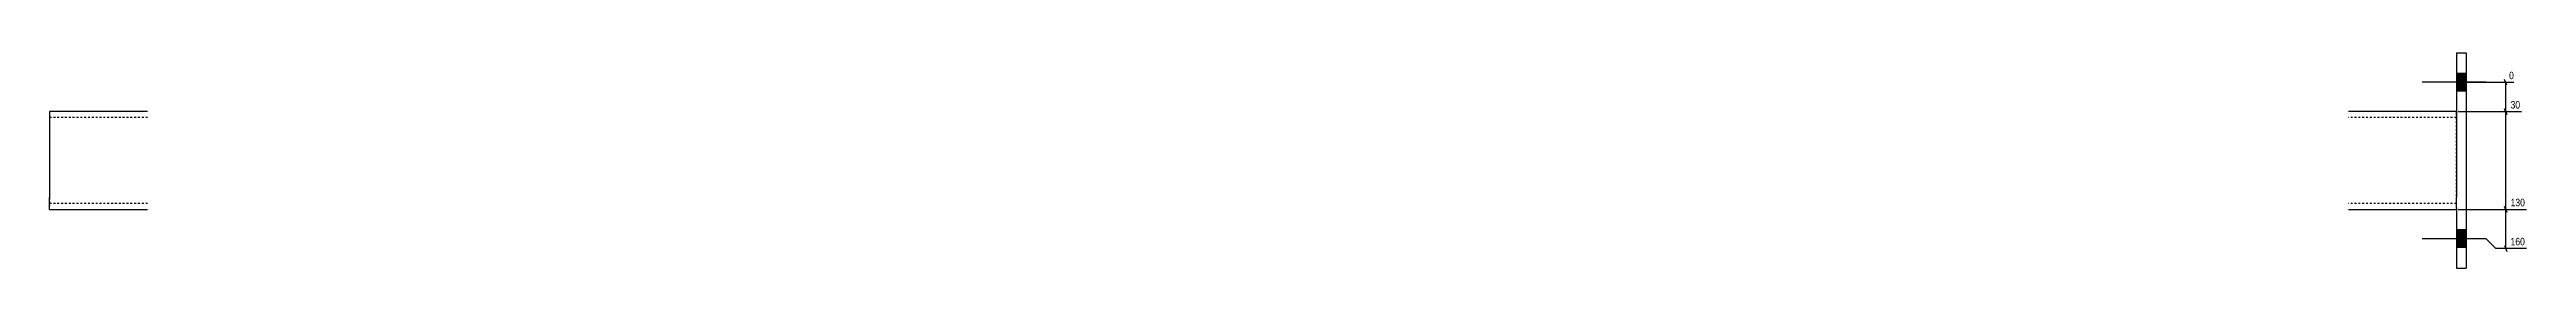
# Model space of a CAD drawing. Header units: millimetres. Extents: x 5 to 23770, y 5 to 905.
# Drawn here: x 7854 to 10381, y 5 to 225 of the extents above; entities that cross this region are included whole.
import ezdxf

# ---------------------------------------------------------------- set-up
doc = ezdxf.new("R2010")
doc.units = ezdxf.units.MM
doc.linetypes.add('DXK_LINE_DOT2', pattern=[3.9198, 1.9599, -1.9599])
doc.layers.add('MÅLSÆTNING', color=7, linetype='Continuous')
doc.layers.add('STÅL', color=7, linetype='Continuous')
doc.styles.add('Arial Narrow', font='ARIALN.TTF', dxfattribs={"height": 0.2})

msp = doc.modelspace()

# ---------------------------------------------------------------- hatches: boundary and pattern name
at = {"layer": 'STÅL', "linetype": 'Continuous'}
for points in [[(10309.3, 203.8), (10309.3, 185.8), (10319.3, 185.8), (10319.3, 203.8)], [(10309.3, 203.8), (10309.3, 185.8), (10319.3, 185.8), (10319.3, 203.8)], [(10309.3, 43.8), (10309.3, 25.8), (10319.3, 25.8), (10319.3, 43.8)], [(10309.3, 43.8), (10309.3, 25.8), (10319.3, 25.8), (10319.3, 43.8)]]:
    msp.add_hatch(color=96, dxfattribs=at).paths.add_polyline_path(points)

# ---------------------------------------------------------------- linework, layer by layer
at = {"layer": 'MÅLSÆTNING', "color": 7, "linetype": 'Continuous'}
for p, q in [((10311.3, 194.8), (10368, 194.8)), ((10360.9, 191.8), (10358.5, 197.8)), ((10359.7, 164.8), (10359.7, 194.8)), ((10311.3, 164.8), (10375.8, 164.8)), ((10311.3, 164.8), (10375.8, 164.8)), ((10358.5, 167.8), (10360.9, 161.8)), ((10360.9, 161.8), (10358.5, 167.8)), ((10359.7, 64.8), (10359.7, 164.8)), ((10311.3, 64.8), (10380.7, 64.8)), ((10311.3, 64.8), (10380.7, 64.8)), ((10358.5, 67.8), (10360.9, 61.8)), ((10360.9, 61.8), (10358.5, 67.8)), ((10359.7, 24.8), (10359.7, 64.8)), ((10339.7, 34.8), (10311.3, 34.8)), ((10349.7, 24.8), (10339.7, 34.8)), ((10358.5, 27.8), (10360.9, 21.8)), ((10380.7, 24.8), (10349.7, 24.8))]:
    msp.add_line(p, q, dxfattribs=at)
at = {"layer": 'STÅL', "color": 2, "linetype": 'Continuous'}
for p, q in [((10309.3, 224.8), (10309.3, 162.9)), ((10309.3, 224.8), (10319.3, 224.8)), ((10319.3, 224.8), (10319.3, 4.8)), ((7854.3, 164.8), (7854.3, 152.8)), ((7954.3, 164.8), (7854.3, 164.8)), ((7854.3, 152.8), (7854.3, 76.8)), ((10309.3, 164.8), (10199.3, 164.8)), ((10309.3, 162.9), (10309.3, 152.8)), ((10309.3, 152.8), (10309.3, 76.8)), ((7854.3, 65.7), (7854.3, 76.8)), ((10309.3, 66.7), (10309.3, 76.8)), ((7854.3, 64.8), (7854.3, 65.7)), ((7854.3, 64.8), (7954.3, 64.8)), ((10199.3, 64.8), (10309.3, 64.8)), ((10309.3, 66.7), (10309.3, 4.8)), ((10309.3, 4.8), (10319.3, 4.8))]:
    msp.add_line(p, q, dxfattribs=at)
at = {"layer": 'STÅL', "color": 96, "linetype": 'Continuous'}
for p, q in [((10319.3, 203.8), (10309.3, 203.8)), ((10319.3, 203.8), (10309.3, 203.8)), ((10339.5, 194.8), (10274.5, 194.8)), ((10339.5, 194.8), (10274.5, 194.8)), ((10319.3, 185.8), (10309.3, 185.8)), ((10319.3, 185.8), (10309.3, 185.8)), ((10339.5, 34.8), (10274.5, 34.8)), ((10339.5, 34.8), (10274.5, 34.8)), ((10319.3, 43.8), (10309.3, 43.8)), ((10319.3, 43.8), (10309.3, 43.8)), ((10319.3, 25.8), (10309.3, 25.8)), ((10319.3, 25.8), (10309.3, 25.8))]:
    msp.add_line(p, q, dxfattribs=at)
at = {"layer": 'STÅL', "color": 7, "linetype": 'DXK_LINE_DOT2'}
for p, q in [((7854.3, 164.8), (7854.3, 163.9)), ((7854.3, 163.9), (7854.3, 161.3)), ((7954.3, 158.8), (7854.3, 158.8)), ((10309.3, 158.8), (10199.3, 158.8)), ((10309.3, 162.9), (10309.3, 164.8)), ((10309.3, 66.7), (10309.3, 162.9)), ((7854.3, 76.8), (7854.3, 68.3)), ((7954.3, 70.8), (7854.3, 70.8)), ((10309.3, 70.8), (10199.3, 70.8)), ((10309.3, 65.7), (10309.3, 66.7)), ((10309.3, 65.7), (10309.3, 64.8))]:
    msp.add_line(p, q, dxfattribs=at)

# ---------------------------------------------------------------- next in the draw order: wipeouts: each hides what was drawn before it
at = {"color": 0, "linetype": 'Continuous'}
for points in [[(10369.6, 196.4), (10369.6, 207.6), (10361.5, 207.6), (10361.5, 196.4)], [(10375.9, 166.4), (10375.9, 177.6), (10363, 177.6), (10363, 166.4)], [(10380.8, 66.4), (10380.8, 77.6), (10363, 77.6), (10363, 66.4)], [(10380.8, 26.4), (10380.8, 37.6), (10363, 37.6), (10363, 26.4)]]:
    msp.add_wipeout(points, dxfattribs=at).dxf.layer = 'MÅLSÆTNING'

# ---------------------------------------------------------------- next in the draw order: texts
at = {"layer": 'MÅLSÆTNING', "color": 3, "linetype": 'Continuous', "style": 'Arial Narrow'}
for s, p in [('0', (10363.1, 198)), ('30', (10364.6, 168)), ('130', (10364.6, 68)), ('160', (10364.6, 28))]:
    msp.add_text(s, height=7.64, dxfattribs=at).set_placement(p)

doc.saveas('drawing.dxf')
